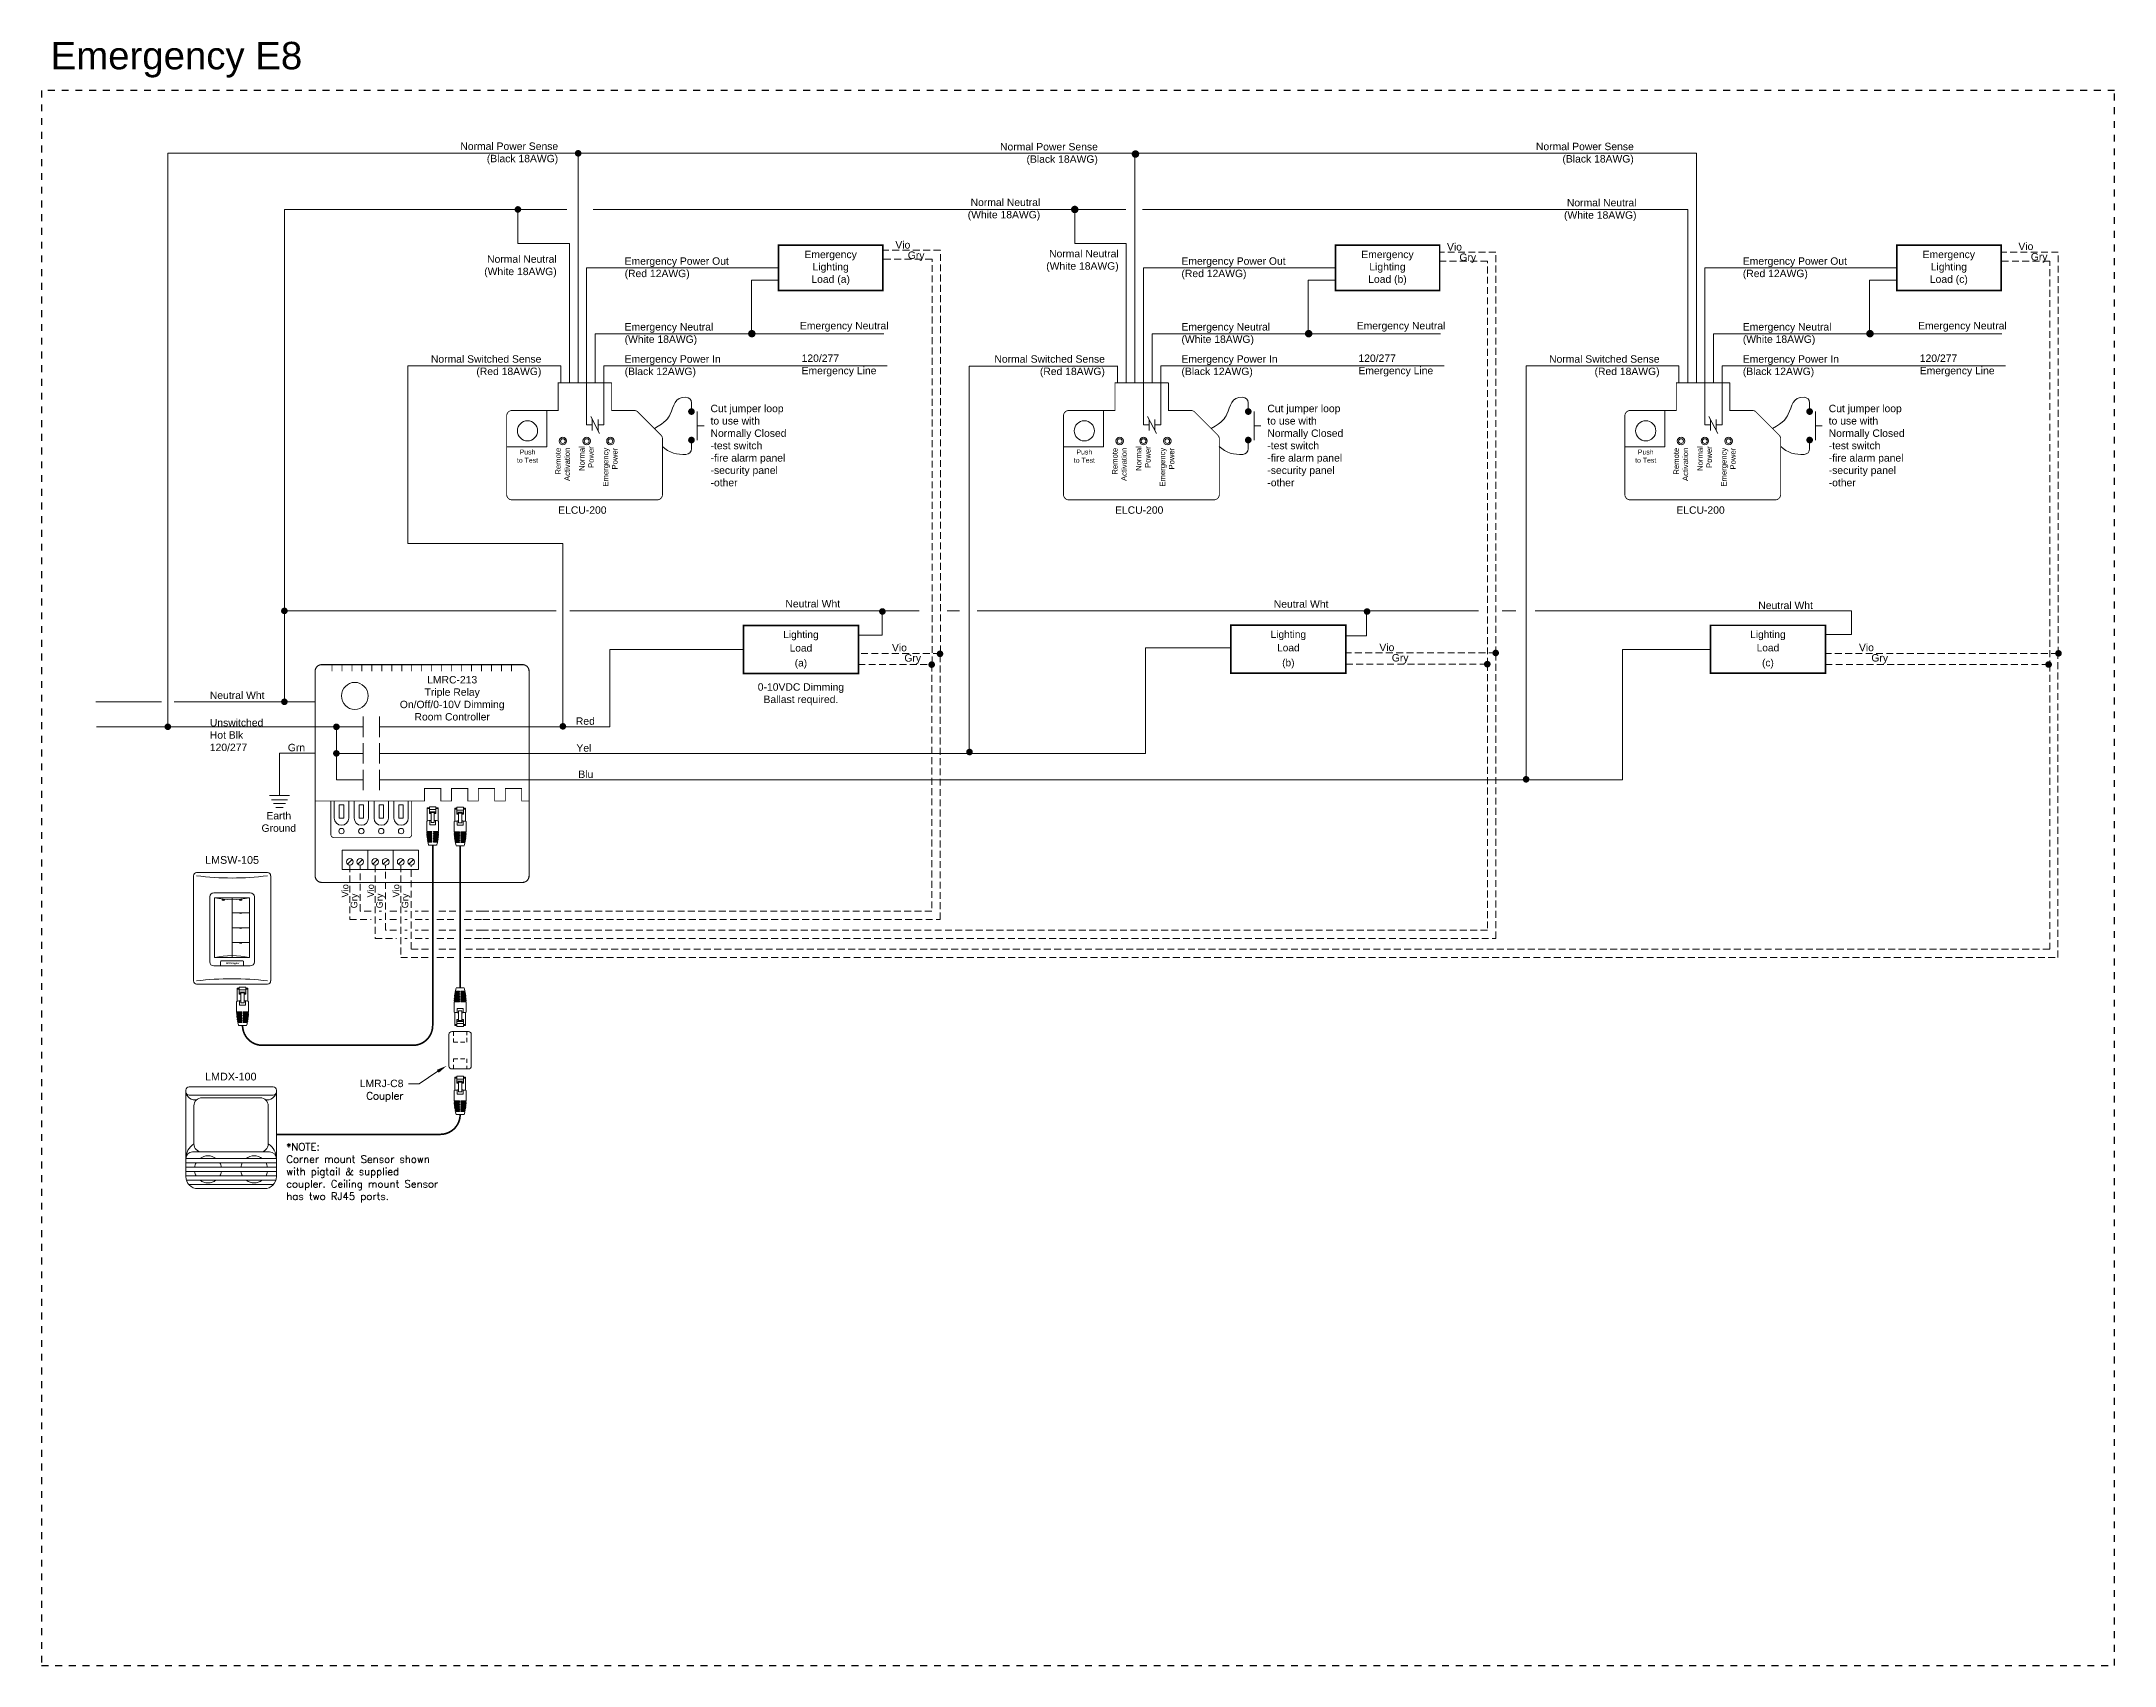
# Model space of a CAD drawing. Header units: inches. Extents: x -60 to 2005, y -577 to 104.
# Drawn here: x 1043.7 to 1119.2, y -246.7 to -187.6 of the extents above; entities that cross this region are included whole.
import ezdxf
from ezdxf.enums import TextEntityAlignment as Align

# ---------------------------------------------------------------- set-up
doc = ezdxf.new("R2010")
doc.units = ezdxf.units.IN
doc.header["$MEASUREMENT"] = 0
doc.linetypes.add('Demo', pattern=[0.5, 0.25, -0.25])
doc.linetypes.add('HIDDEN', pattern=[0.375, 0.25, -0.125])
doc.layers.get('0').update_dxf_attribs({"lineweight": 5})
doc.layers.add('PS Borders', color=40, linetype='Demo', lineweight=5, plot=False)
for name, color, linetype, lineweight in [('WATTSTOPPER', 160, 'Continuous', 5), ('WS', 3, 'Continuous', 5), ('WS_DETAIL', 7, 'Continuous', 5), ('WS_LineVoltage', 1, 'Continuous', 5), ('WS_LowVoltage', 6, 'Continuous', 5), ('WS_Text', 7, 'Continuous', 5)]:
    doc.layers.add(name, color=color, linetype=linetype, lineweight=lineweight)
doc.styles.add('ARIAL', font='arial.ttf')

msp = doc.modelspace()

# ---------------------------------------------------------------- texts
at = {"lineweight": -3, "insert": (1044.056, -187.569), "char_height": 1, "attachment_point": 1, "style": 'ARIAL'}
msp.add_mtext_dynamic_manual_height_columns('Emergency E8', width=25.92219, gutter_width=1, heights=[0], dxfattribs=at)
at = {"insert": (1050.615, -225.112), "char_height": 0.2812, "width": 5.12131, "attachment_point": 2, "style": 'ARIAL'}
msp.add_mtext('LMDX-100', dxfattribs=at)
at = {"layer": 'WS_DETAIL', "style": 'ARIAL'}
for s, p in [('Lighting', (1071.376, -209.283)), ('Lighting', (1089.124, -209.277)), ('Lighting', (1106.587, -209.279)), ('Load', (1071.376, -209.772)), ('Load', (1089.124, -209.765)), ('Load', (1106.587, -209.767)), ('(a)', (1071.376, -210.316)), ('(b)', (1089.124, -210.31)), ('(c)', (1106.587, -210.312))]:
    msp.add_text(s, height=0.2638, dxfattribs=at).set_placement(p, align=Align.CENTER)
at = {"layer": 'WS_DETAIL', "color": 7, "style": 'ARIAL'}
for s, insert, char_height, width, attachment_point in [('Normal Power Sense\\P(Black 18AWG)', (1062.536, -191.233), 0.26989, 7.26951, 3), ('Normal Power Sense\\P(Black 18AWG)', (1082.188, -191.253), 0.26989, 7.26951, 3), ('Normal Power Sense\\P(Black 18AWG)', (1101.702, -191.243), 0.26989, 7.26951, 3), ('Normal Neutral\\P(White 18AWG)', (1080.089, -193.276), 0.26989, 7.26951, 3), ('Normal Neutral\\P(White 18AWG)', (1101.801, -193.29), 0.26989, 7.26951, 3), ('Normal Neutral\\P(White 18AWG)', (1062.483, -195.344), 0.26989, 7.26951, 3), ('Emergency Power Out\\P(Red 12AWG)', (1064.957, -195.417), 0.26989, 7.26951, 1), ('Normal Neutral\\P(White 18AWG)', (1082.947, -195.145), 0.26989, 7.26951, 3), ('Emergency Power Out\\P(Red 12AWG)', (1085.232, -195.417), 0.26989, 7.26951, 1), ('Emergency Power Out\\P(Red 12AWG)', (1105.673, -195.417), 0.26989, 7.26951, 1), ('Emergency Neutral', (1071.34, -197.946), 0.26989, 5.12217, 4), ('Emergency Neutral', (1091.615, -197.946), 0.26989, 5.12217, 4), ('Emergency Neutral', (1112.056, -197.946), 0.26989, 5.12217, 4), ('Emergency Neutral\\P(White 18AWG)', (1064.957, -197.812), 0.26989, 7.26951, 1), ('Emergency Neutral\\P(White 18AWG)', (1085.232, -197.812), 0.26989, 7.26951, 1), ('Emergency Neutral\\P(White 18AWG)', (1105.673, -197.812), 0.26989, 7.26951, 1), ('Normal Switched Sense\\P(Red 18AWG)', (1061.925, -198.983), 0.26989, 6.90095, 3), ('Emergency Power In\\P(Black 12AWG)', (1064.957, -198.983), 0.26989, 7.26951, 1), ('Normal Switched Sense\\P(Red 18AWG)', (1082.444, -198.983), 0.26989, 6.90095, 3), ('Emergency Power In\\P(Black 12AWG)', (1085.232, -198.983), 0.26989, 7.26951, 1), ('Normal Switched Sense\\P(Red 18AWG)', (1102.641, -198.983), 0.26989, 6.90095, 3), ('Emergency Power In\\P(Black 12AWG)', (1105.673, -198.983), 0.26989, 7.26951, 1), ('Cut jumper loop\\Pto use with\\PNormally Closed\\P-test switch\\P-fire alarm panel\\P-security panel\\P-other', (1068.084, -200.785), 0.26989, 8.03045, 1), ('Cut jumper loop\\Pto use with\\PNormally Closed\\P-test switch\\P-fire alarm panel\\P-security panel\\P-other', (1088.359, -200.785), 0.26989, 8.03045, 1), ('Cut jumper loop\\Pto use with\\PNormally Closed\\P-test switch\\P-fire alarm panel\\P-security panel\\P-other', (1108.8, -200.785), 0.26989, 8.03045, 1), ('Push\\Pto Test', (1061.421, -202.416), 0.1799, 7.26951, 2), ('Push\\Pto Test', (1081.696, -202.416), 0.1799, 7.26951, 2), ('Push\\Pto Test', (1102.137, -202.416), 0.1799, 7.26951, 2), ('ELCU-200', (1063.418, -204.485), 0.2699, 6.79077, 2), ('ELCU-200', (1083.693, -204.485), 0.2699, 6.79077, 2), ('ELCU-200', (1104.133, -204.485), 0.2699, 6.79077, 2)]:
    msp.add_mtext(s, dxfattribs=dict(at, insert=insert, char_height=char_height, width=width, attachment_point=attachment_point))
at = {"layer": 'WS_DETAIL', "color": 7, "char_height": 0.2699, "attachment_point": 5, "style": 'ARIAL'}
for s, insert in [('Emergency\\PLighting\\PLoad (a)', (1072.458, -195.801)), ('Emergency\\PLighting\\PLoad (b)', (1092.733, -195.801)), ('Emergency\\PLighting\\PLoad (c)', (1113.174, -195.801))]:
    msp.add_mtext(s, dxfattribs=dict(at, insert=insert))
at = {"layer": 'WS_DETAIL', "linetype": 'Continuous', "char_height": 0.27, "attachment_point": 4, "style": 'ARIAL'}
for s, insert, width in [('Vio', (1074.815, -194.962), 6.16099), ('Gry', (1075.267, -195.379), 6.16099), ('Vio', (1094.901, -195.035), 6.16099), ('Gry', (1095.353, -195.452), 6.16099), ('Vio', (1115.707, -195.018), 6.16099), ('Gry', (1116.159, -195.435), 6.16099), ('Neutral Wht', (1070.811, -208.033), 4.47708), ('Neutral Wht', (1088.594, -208.042), 4.47708), ('Neutral Wht', (1106.235, -208.093), 4.47708), ('Vio', (1109.902, -209.626), 6.16099), ('Gry', (1110.354, -210.042), 6.16099), ('Neutral Wht', (1049.852, -211.366), 4.47708), ('Unswitched\\PHot Blk\\P120/277', (1049.852, -212.814), 6.93133), ('Red', (1063.18, -212.307), 6.16099), ('Yel', (1063.201, -213.285), 6.16099), ('Blu', (1063.269, -214.244), 6.16099)]:
    msp.add_mtext(s, dxfattribs=dict(at, insert=insert, width=width))
at = {"layer": 'WS_DETAIL', "color": 7, "linetype": 'Continuous', "char_height": 0.26989, "width": 3.70222, "attachment_point": 4, "style": 'ARIAL'}
for insert in [(1071.401, -199.355), (1091.676, -199.355), (1112.117, -199.355)]:
    msp.add_mtext('120/277\\PEmergency Line', dxfattribs=dict(at, insert=insert))
at = {"layer": 'WS_DETAIL', "char_height": 0.2, "width": 6.43489, "attachment_point": 3, "rotation": 90, "style": 'ARIAL'}
for s, insert in [('Normal\\PPower', (1063.298, -202.294)), ('Normal\\PPower', (1083.573, -202.294)), ('Normal\\PPower', (1104.014, -202.294)), ('Remote\\PActivation', (1062.431, -202.351)), ('Emergency\\PPower', (1064.164, -202.351)), ('Remote\\PActivation', (1082.706, -202.351)), ('Emergency\\PPower', (1084.439, -202.351)), ('Remote\\PActivation', (1103.147, -202.351)), ('Emergency\\PPower', (1104.88, -202.351))]:
    msp.add_mtext(s, dxfattribs=dict(at, insert=insert))
at = {"layer": 'WS_DETAIL', "style": 'ARIAL'}
for s, insert, char_height, width, attachment_point in [('LMRC-213\\PTriple Relay \\POn/Off/0-10V Dimming \\PRoom Controller', (1058.677, -210.664), 0.26989, 5.65768, 2), ('Grn', (1052.693, -213.27), 0.2699, 4.23614, 4), ('Earth\\PGround', (1052.364, -215.979), 0.2699, 6.92856, 5), ('LMRJ-C8\\P{\\Fromans|c0;Coupler}', (1056.903, -225.366), 0.26989, 4.70965, 3), ('{\\Fromans|c0;*NOTE:\\PCorner mount Sensor shown with pigtail & supplied coupler. Ceiling mount Sensor has two RJ45 ports. }', (1052.636, -227.676), 0.27, 6.16804, 1)]:
    msp.add_mtext(s, dxfattribs=dict(at, insert=insert, char_height=char_height, width=width, attachment_point=attachment_point))
at = {"layer": 'WS_DETAIL', "insert": (1071.376, -210.928), "char_height": 0.27, "attachment_point": 2, "style": 'ARIAL'}
msp.add_mtext('0-10VDC Dimming\\PBallast required.', dxfattribs=at)
at = {"layer": 'WS_DETAIL', "linetype": 'Continuous', "char_height": 0.24, "width": 6.16099, "attachment_point": 4, "rotation": 90, "style": 'ARIAL'}
for s, insert in [('Vio', (1054.78, -218.729)), ('Gry', (1055.138, -219.124)), ('Vio', (1055.707, -218.729)), ('Gry', (1056.066, -219.124)), ('Vio', (1056.636, -218.729)), ('Gry', (1056.994, -219.124))]:
    msp.add_mtext(s, dxfattribs=dict(at, insert=insert))
at = {"layer": 'WS_Text', "linetype": 'Continuous', "char_height": 0.27, "width": 6.16099, "attachment_point": 4, "style": 'ARIAL'}
for s, insert in [('Vio', (1074.691, -209.63)), ('Vio', (1092.439, -209.624)), ('Gry', (1075.143, -210.047)), ('Gry', (1092.891, -210.04))]:
    msp.add_mtext(s, dxfattribs=dict(at, insert=insert))

# ---------------------------------------------------------------- blocks, each defined once
blk = doc.blocks.new('A$C756910A1')
at = {"layer": 'WS_DETAIL'}
for p, q in [((0, 6.56), (0, 3.73)), ((0.15, 6.6), (0.15, 10.17)), ((0.15, 10.17), (0.73, 10.17)), ((0.73, 9.92), (0.15, 9.92)), ((0.73, 10.43), (0.73, 8.56)), ((0.73, 10.43), (2.51, 10.43)), ((2.51, 9.66), (0.73, 9.66)), ((2.51, 9.06), (0.73, 9.06)), ((0.73, 8.74), (1.17, 8.74)), ((0.73, 8.56), (1.17, 8.56)), ((0.81, 6.7), (0.81, 5.55)), ((1.17, 6.17), (1.17, 9.06)), ((1.17, 8.85), (2.06, 8.85)), ((1.17, 6.17), (2.06, 6.17)), ((2.06, 6.17), (2.06, 9.06)), ((2.06, 8.74), (2.51, 8.74)), ((2.51, 8.56), (2.06, 8.56)), ((2.42, 6.7), (2.42, 5.55)), ((2.51, 10.43), (2.51, 8.56)), ((3.08, 10.17), (2.51, 10.17)), ((3.08, 9.92), (2.51, 9.92)), ((3.08, 6.6), (3.08, 10.17)), ((3.23, 6.56), (3.23, 3.73)), ((0, 3.73), (1.43, 3.73)), ((0, 3.51), (1.43, 3.51)), ((0.01, 3.29), (1.43, 3.29)), ((0.02, 3.06), (1.43, 3.06)), ((0.03, 2.84), (1.43, 2.84)), ((0.05, 2.62), (1.43, 2.62)), ((0.07, 2.4), (1.43, 2.4)), ((0.09, 2.18), (1.43, 2.18)), ((0.12, 1.96), (1.43, 1.96)), ((0.15, 1.74), (1.43, 1.74)), ((0.18, 1.52), (1.43, 1.52)), ((0.22, 1.3), (1.43, 1.3)), ((0.26, 1.08), (1.43, 1.08)), ((0.31, 0.86), (1.43, 0.86)), ((0.81, 5.55), (2.42, 5.55)), ((0.89, 3.73), (0.89, 3.51)), ((0.89, 3.29), (0.89, 3.06)), ((0.89, 2.84), (0.89, 2.62)), ((0.89, 2.4), (0.89, 2.18)), ((0.89, 1.96), (0.89, 1.74)), ((0.89, 1.52), (0.89, 1.3)), ((0.89, 1.08), (0.89, 0.86)), ((1.43, 3.51), (1.43, 3.73)), ((1.43, 3.06), (1.43, 3.29)), ((1.43, 2.62), (1.43, 2.84)), ((1.43, 2.18), (1.43, 2.4)), ((1.43, 1.74), (1.43, 1.96)), ((1.43, 1.3), (1.43, 1.52)), ((1.43, 0.86), (1.43, 1.08)), ((1.8, 3.73), (3.23, 3.73)), ((1.8, 3.51), (1.8, 3.73)), ((1.8, 3.51), (3.23, 3.51)), ((1.8, 3.29), (3.23, 3.29)), ((1.8, 3.06), (1.8, 3.29)), ((1.8, 3.06), (3.22, 3.06)), ((1.8, 2.84), (3.2, 2.84)), ((1.8, 2.62), (1.8, 2.84)), ((1.8, 2.62), (3.19, 2.62)), ((1.8, 2.4), (3.17, 2.4)), ((1.8, 2.18), (1.8, 2.4)), ((1.8, 2.18), (3.14, 2.18)), ((1.8, 1.96), (3.12, 1.96)), ((1.8, 1.74), (1.8, 1.96)), ((1.8, 1.74), (3.09, 1.74)), ((1.8, 1.52), (3.05, 1.52)), ((1.8, 1.3), (1.8, 1.52)), ((1.8, 1.3), (3.01, 1.3)), ((1.8, 1.08), (2.97, 1.08)), ((1.8, 0.86), (1.8, 1.08)), ((1.8, 0.86), (2.92, 0.86)), ((2.34, 3.73), (2.34, 3.51)), ((2.34, 3.29), (2.34, 3.06)), ((2.34, 2.84), (2.34, 2.62)), ((2.34, 2.4), (2.34, 2.18)), ((2.34, 1.96), (2.34, 1.74)), ((2.34, 1.52), (2.34, 1.3)), ((2.34, 1.08), (2.34, 0.86)), ((2.69, 0), (0.52, 0))]:
    blk.add_line(p, q, dxfattribs=at)
for centre, radius, start, end in [((1.62, -0.58), 7.33, 93.502, 102.7411), ((1.62, -0.58), 7.33, 77.2589, 86.498), ((13.49, 3.73), 13.49, 180.937, 181.8742), ((13.49, 3.73), 13.49, 182.8119, 183.7504), ((13.49, 3.73), 13.49, 184.6899, 185.6307), ((13.49, 3.73), 13.49, 186.573, 187.5171), ((13.49, 3.73), 13.49, 188.4632, 189.4117), ((13.49, 3.73), 13.49, 190.3627, 191.3167), ((13.49, 3.73), 13.49, 192.2739, 196.0379), ((-10.25, 3.73), 13.49, 343.9621, 347.7261), ((-10.25, 3.73), 13.49, 348.6833, 349.6373), ((-10.25, 3.73), 13.49, 350.5883, 351.5368), ((-10.25, 3.73), 13.49, 352.4829, 353.427), ((-10.25, 3.73), 13.49, 354.3693, 355.3101), ((-10.25, 3.73), 13.49, 356.2496, 357.1881), ((-10.25, 3.73), 13.49, 358.1258, 359.063)]:
    blk.add_arc(centre, radius, start, end, dxfattribs=at)
blk = doc.blocks.new('RJ45')
at = {"layer": 'WS_DETAIL', "xscale": 1.117448685388325, "yscale": 1.117448685388325, "zscale": 1.117448685388325}
blk.add_blockref('A$C756910A1', (59.47, 150.68), dxfattribs=at)
blk = doc.blocks.new('A$C222B27AB')
at = {"const_width": 0.25}
blk.add_lwpolyline([(0.12, 11.27), (0.12, 1.12, 0.414214), (1.12, 0.12), (23.67, 0.12, 0.414214), (24.67, 1.12), (24.67, 11.27)], format="xyb", dxfattribs=at)
for points in [[(2.69, 6.06), (4.02, 6.06), (4.02, 10.08), (2.69, 10.08)], [(8.72, 6.06), (10.05, 6.06), (10.05, 10.08), (8.72, 10.08)], [(14.75, 6.06), (16.07, 6.06), (16.07, 10.08), (14.75, 10.08)], [(20.78, 6.06), (22.1, 6.06), (22.1, 10.08), (20.78, 10.08)]]:
    blk.add_lwpolyline(points, close=True)
at = {"layer": 'WS_DETAIL'}
for p, q in [((1.17, 11.27), (1.17, 6.06)), ((5.54, 6.06), (5.54, 11.27)), ((7.2, 11.27), (7.2, 6.06)), ((11.57, 6.06), (11.57, 11.27)), ((13.23, 11.27), (13.23, 6.06)), ((17.6, 6.06), (17.6, 11.27)), ((19.26, 11.27), (19.26, 6.06)), ((23.62, 6.06), (23.62, 11.27))]:
    blk.add_line(p, q, dxfattribs=at)
for centre in [(3.36, 2.11), (9.38, 2.11), (15.41, 2.11), (21.44, 2.11)]:
    blk.add_circle(centre, 0.82, dxfattribs=at)
for centre in [(3.36, 6.06), (9.38, 6.06), (15.41, 6.06), (21.44, 6.06)]:
    blk.add_arc(centre, 2.18, 180, 0, dxfattribs=at)
blk = doc.blocks.new('A$C2A821E27')
for p, q in [((1.27, 1.3), (2.43, 2.46)), ((3.84, 1.3), (5, 2.46))]:
    blk.add_line(p, q)
blk.add_lwpolyline([(0, 4.76), (6.27, 4.76), (6.27, 0), (0, 0)], close=True)
for centre in [(1.85, 1.88), (4.42, 1.88)]:
    blk.add_circle(centre, 0.82)
blk = doc.blocks.new('A$C6E7233CE')
at = {"layer": 'WATTSTOPPER', "color": 0, "linetype": 'HIDDEN'}
for p, q in [((0.61, 1.05), (0, 1.05)), ((0, 0.26), (0.61, 0.26)), ((0.61, 0.26), (0.61, 1.05)), ((1.58, 0.26), (1.58, 1.05)), ((1.58, 1.05), (2.18, 1.05)), ((2.18, 0.26), (1.58, 0.26))]:
    blk.add_line(p, q, dxfattribs=at)
at = {"layer": 'WATTSTOPPER', "color": 0}
for p, q in [((0, 0.26), (0, 1.05)), ((2.18, 0.26), (2.18, 1.05))]:
    blk.add_line(p, q, dxfattribs=at)
for points in [[(0, 1.05), (0, 1.14, -0.414214), (0.16, 1.3), (2.02, 1.3, -0.414214), (2.18, 1.14), (2.18, 1.05)], [(2.18, 0.26), (2.18, 0.16, -0.414214), (2.02, 0), (0.16, 0, -0.414214), (0, 0.16), (0, 0.26)]]:
    blk.add_lwpolyline(points, format="xyb", dxfattribs=at)
blk = doc.blocks.new('A$C017659A6')
for p, q in [((0, 0.245), (0.409, 0.245)), ((0.044, 0.16), (0.365, 0.16)), ((0.082, 0.085), (0.326, 0.085)), ((0.129, 0), (0.28, 0))]:
    blk.add_line(p, q)
blk = doc.blocks.new('*U250')
for p, q in [((-6.5, 20.13), (-6.5, 1.18)), ((-5.32, 21.31), (5.32, 21.31)), ((-5.07, 2.44), (-5.07, 19.89)), ((-5.07, 19.89), (5.07, 19.89)), ((-2.87, 19.29), (-2.87, 19.19)), ((-2.2, 19.29), (-2.87, 19.29)), ((-2.2, 19.29), (-2.2, 19.19)), ((0, 19.29), (0, 19.89)), ((0, 19.29), (0, 3.04)), ((2.2, 19.29), (2.2, 19.19)), ((2.2, 19.29), (2.87, 19.29)), ((2.87, 19.29), (2.87, 19.19)), ((5.07, 19.89), (5.07, 2.44)), ((6.5, 20.13), (6.5, 1.18)), ((0, 15.52), (5.07, 15.52)), ((2.2, 15.52), (2.2, 15.42)), ((2.87, 15.52), (2.87, 15.42)), ((0, 11.16), (5.07, 11.16)), ((0, 6.8), (5.07, 6.8)), ((2.2, 11.16), (2.2, 11.06)), ((2.2, 6.8), (2.2, 6.7)), ((2.87, 11.16), (2.87, 11.06)), ((2.87, 6.8), (2.87, 6.7)), ((5.32, 0), (-5.32, 0)), ((5.07, 2.44), (-5.07, 2.44)), ((-3.38, 1.24), (-3.38, 0)), ((3.14, 1.48), (-3.14, 1.48)), ((0, 3.04), (0, 2.44)), ((3.38, 1.24), (3.38, 0))]:
    blk.add_line(p, q)
for centre, radius, start, end in [((-5.32, 20.13), 1.18, 90, 180), ((0, 41.25), 21.96, 256.64818, 283.35182), ((-2.54, 19.73), 0.639, 238.6629, 301.3371), ((2.54, 19.73), 0.639, 238.6629, 301.3371), ((5.32, 20.13), 1.18, 0, 90), ((2.54, 15.96), 0.639, 238.6629, 301.3371), ((2.54, 11.6), 0.639, 238.6629, 301.3371), ((2.54, 7.24), 0.639, 238.6629, 301.3371), ((-5.32, 1.18), 1.18, 180, 270), ((0, -18.92), 21.96, 76.64818, 103.35182), ((-3.14, 1.24), 0.239, 90, 180), ((3.14, 1.24), 0.239, 0, 90), ((5.32, 1.18), 1.18, 270, 0)]:
    blk.add_arc(centre, radius, start, end)
at = {"style": 'ARIAL'}
for s, insert, char_height, width, attachment_point in [('LMSW-105', (0, 32.02), 2.25, 40.9705, 2), ('{\\fArial|b1|i1|c0|p34;Wattstopper}', (-1.79, 1.04), 0.4798, 3.7953, 1)]:
    blk.add_mtext(s, dxfattribs=dict(at, insert=insert, char_height=char_height, width=width, attachment_point=attachment_point))

# ---------------------------------------------------------------- linework, layer by layer
for p, q in [((1049.098, -225.63), (1052.156, -225.63)), ((1048.977, -225.751), (1048.977, -225.803)), ((1048.978, -225.817), (1048.978, -228.895)), ((1052.156, -225.923), (1049.098, -225.923)), ((1049.274, -226.317), (1049.274, -227.705)), ((1051.687, -226.024), (1049.567, -226.024)), ((1051.98, -226.317), (1051.98, -227.705)), ((1052.275, -225.817), (1052.275, -228.895)), ((1052.276, -225.751), (1052.276, -225.803)), ((1052.275, -228.237), (1048.978, -228.237)), ((1052.275, -228.395), (1048.978, -228.395)), ((1052.275, -228.554), (1048.978, -228.554)), ((1052.275, -228.712), (1048.978, -228.712)), ((1052.031, -227.998), (1049.223, -227.998)), ((1052.275, -228.87), (1048.978, -228.87)), ((1052.255, -229.029), (1048.999, -229.029)), ((1052.164, -229.187), (1049.089, -229.187)), ((1051.837, -229.334), (1049.417, -229.334))]:
    msp.add_line(p, q)
for centre, radius, start, end in [((1049.098, -225.751), 0.121, 90, 180), ((1052.156, -225.751), 0.121, 0, 90), ((1049.098, -225.803), 0.121, 180, 270), ((1049.314, -225.762), 0.34, 189.33833, 280.31178), ((1049.567, -226.317), 0.293, 90, 180), ((1051.687, -226.317), 0.293, 0, 90), ((1051.94, -225.762), 0.34, 259.68822, 350.66167), ((1052.156, -225.803), 0.121, 270, 0), ((1049.61, -228.239), 0.632, 122.17907, 180.24228), ((1049.567, -227.705), 0.293, 180, 270), ((1051.687, -227.705), 0.293, 270, 0), ((1051.644, -228.239), 0.632, 359.75772, 57.82093), ((1049.223, -228.242), 0.244, 90, 180), ((1049.786, -228.631), 0.493, 151.37465, 170.93843), ((1049.786, -228.631), 0.493, 189.44431, 209.05661), ((1049.786, -228.631), 0.493, 53.19365, 126.80635), ((1049.786, -228.631), 0.493, 330.94339, 350.55569), ((1049.786, -228.631), 0.493, 9.06157, 28.62535), ((1051.467, -228.631), 0.493, 151.37465, 170.93843), ((1051.467, -228.631), 0.493, 189.44431, 209.05661), ((1051.467, -228.631), 0.493, 53.19365, 126.80635), ((1051.467, -228.631), 0.493, 330.94339, 350.55569), ((1051.467, -228.631), 0.493, 9.06157, 28.62535), ((1052.031, -228.242), 0.244, 0, 90), ((1049.417, -228.895), 0.439, 180, 270), ((1049.786, -228.631), 0.493, 233.8289, 306.1711), ((1051.467, -228.631), 0.493, 233.8289, 306.1711), ((1051.837, -228.895), 0.439, 270, 0)]:
    msp.add_arc(centre, radius, start, end)
at = {"layer": 'PS Borders', "lineweight": -3}
msp.add_lwpolyline([(1043.722, -246.701), (1119.208, -246.701), (1119.208, -189.346), (1043.722, -189.346)], close=True, dxfattribs=at)
at = {"layer": 'WS', "const_width": 0.06}
for points in [[(1051.045, -223.393, 0.038624), (1051.053, -223.503, 0.369675), (1051.765, -224.113), (1057.247, -224.113, 0.414214), (1057.967, -223.393), (1057.967, -216.824)], [(1058.967, -226.636), (1058.967, -226.636, -0.414214), (1058.247, -227.356), (1052.275, -227.356)]]:
    msp.add_lwpolyline(points, format="xyb", dxfattribs=at)
msp.add_lwpolyline([(1058.967, -216.841), (1058.967, -222.026)], dxfattribs=at)
at = {"layer": 'WS_DETAIL'}
for p, q in [((1062.632, -199.984), (1062.632, -199.366)), ((1063.779, -201.522), (1063.57, -201.522)), ((1063.725, -201.218), (1064.045, -201.826)), ((1063.779, -201.723), (1063.779, -201.321)), ((1063.991, -201.321), (1063.991, -201.723)), ((1064.203, -201.522), (1063.991, -201.522)), ((1084.054, -201.522), (1083.845, -201.522)), ((1084, -201.218), (1084.32, -201.826)), ((1084.054, -201.723), (1084.054, -201.321)), ((1084.266, -201.321), (1084.266, -201.723)), ((1084.478, -201.522), (1084.266, -201.522)), ((1104.495, -201.522), (1104.286, -201.522)), ((1104.441, -201.218), (1104.761, -201.826)), ((1104.495, -201.723), (1104.495, -201.321)), ((1104.706, -201.321), (1104.706, -201.723)), ((1104.919, -201.522), (1104.706, -201.522)), ((1055.435, -212.141), (1055.435, -212.887)), ((1055.435, -212.141), (1055.435, -212.887)), ((1056.029, -212.141), (1056.029, -212.887)), ((1056.029, -212.141), (1056.029, -212.887)), ((1055.435, -213.109), (1055.435, -213.854)), ((1055.435, -213.109), (1055.435, -213.854)), ((1056.029, -213.109), (1056.029, -213.854)), ((1056.029, -213.109), (1056.029, -213.854)), ((1055.435, -214.076), (1055.435, -214.822)), ((1055.435, -214.076), (1055.435, -214.822)), ((1056.029, -214.076), (1056.029, -214.822)), ((1056.029, -214.076), (1056.029, -214.822)), ((1049.255, -221.769), (1049.255, -217.939)), ((1049.37, -217.823), (1051.952, -217.823)), ((1052.068, -217.939), (1052.068, -221.769)), ((1049.37, -221.884), (1051.952, -221.884))]:
    msp.add_line(p, q, dxfattribs=at)
at = {"layer": 'WS_DETAIL', "color": 7}
for p, q in [((1067.39, -200.714), (1067.39, -201.033)), ((1087.665, -200.714), (1087.665, -201.033)), ((1108.106, -200.714), (1108.106, -201.033)), ((1062.121, -202.32), (1062.121, -200.992)), ((1067.6, -201.033), (1067.6, -202.07)), ((1082.396, -202.32), (1082.396, -200.992)), ((1087.875, -201.033), (1087.875, -202.07)), ((1102.837, -202.32), (1102.837, -200.992)), ((1108.316, -201.033), (1108.316, -202.07)), ((1067.39, -202.07), (1067.39, -202.39)), ((1067.851, -201.552), (1067.6, -201.552)), ((1087.665, -202.07), (1087.665, -202.39)), ((1088.126, -201.552), (1087.875, -201.552)), ((1108.106, -202.07), (1108.106, -202.39)), ((1108.567, -201.552), (1108.316, -201.552)), ((1060.66, -202.32), (1062.121, -202.32)), ((1080.935, -202.32), (1082.396, -202.32)), ((1101.376, -202.32), (1102.837, -202.32))]:
    msp.add_line(p, q, dxfattribs=at)
at = {"layer": 'WS_DETAIL', "color": 7, "linetype": 'Continuous', "const_width": 0.0568}
for points in [[(1070.563, -196.626), (1074.36, -196.626), (1074.36, -194.975), (1070.563, -194.975)], [(1090.838, -196.626), (1094.635, -196.626), (1094.635, -194.975), (1090.838, -194.975)], [(1111.279, -196.626), (1115.076, -196.626), (1115.076, -194.975), (1111.279, -194.975)]]:
    msp.add_lwpolyline(points, close=True, dxfattribs=at)
at = {"layer": 'WS_DETAIL', "linetype": 'Continuous', "const_width": 0.03}
for points in [[(1064.485, -199.984), (1064.485, -200.992), (1065.3, -200.992, -0.199289), (1065.441, -201.051), (1066.277, -201.89, -0.198535), (1066.336, -202.031), (1066.336, -204.05, -0.414214), (1066.136, -204.25), (1060.86, -204.25, -0.414214), (1060.66, -204.05), (1060.66, -203.894)], [(1060.66, -203.894), (1060.66, -201.192, -0.414214), (1060.86, -200.992), (1062.535, -200.992), (1062.535, -199.984), (1063.418, -199.984), (1064.485, -199.984)], [(1084.76, -199.984), (1084.76, -200.992), (1085.575, -200.992, -0.199289), (1085.716, -201.051), (1086.552, -201.89, -0.198535), (1086.611, -202.031), (1086.611, -204.05, -0.414214), (1086.411, -204.25), (1081.135, -204.25, -0.414214), (1080.935, -204.05), (1080.935, -203.894)], [(1080.935, -203.894), (1080.935, -201.192, -0.414214), (1081.135, -200.992), (1082.81, -200.992), (1082.81, -199.984), (1083.693, -199.984), (1084.76, -199.984)], [(1105.2, -199.984), (1105.2, -200.992), (1106.016, -200.992, -0.199289), (1106.157, -201.051), (1106.993, -201.89, -0.198535), (1107.051, -202.031), (1107.051, -204.05, -0.414214), (1106.851, -204.25), (1101.576, -204.25, -0.414214), (1101.376, -204.05), (1101.376, -203.894)], [(1101.376, -203.894), (1101.376, -201.192, -0.414214), (1101.576, -200.992), (1103.251, -200.992), (1103.251, -199.984), (1104.133, -199.984), (1105.2, -199.984)]]:
    msp.add_lwpolyline(points, format="xyb", dxfattribs=at)
at = {"layer": 'WS_DETAIL', "color": 7, "linetype": 'Continuous', "const_width": 0.121}
for points in [[(1067.329, -201.033, -1), (1067.45, -201.033, -1)], [(1087.604, -201.033, -1), (1087.725, -201.033, -1)], [(1108.045, -201.033, -1), (1108.166, -201.033, -1)], [(1067.329, -202.07, 1), (1067.45, -202.07, 1)], [(1087.604, -202.07, 1), (1087.725, -202.07, 1)], [(1108.045, -202.07, 1), (1108.166, -202.07, 1)]]:
    msp.add_lwpolyline(points, format="xyb", close=True, dxfattribs=at)
at = {"layer": 'WS_DETAIL', "linetype": 'Continuous', "const_width": 0.06}
for points in [[(1073.47, -210.567), (1073.47, -208.822), (1069.282, -208.822), (1069.282, -210.567)], [(1091.218, -210.561), (1091.218, -208.815), (1087.03, -208.815), (1087.03, -210.561)], [(1104.493, -210.563), (1108.681, -210.563), (1108.681, -208.818), (1104.493, -208.818)]]:
    msp.add_lwpolyline(points, close=True, dxfattribs=at)
at = {"layer": 'WS_DETAIL', "const_width": 0.0412}
msp.add_lwpolyline([(1057.572, -210.249), (1061.237, -210.249, -0.414214), (1061.477, -210.489), (1061.477, -217.941, -0.414214), (1061.237, -218.181), (1053.928, -218.181, -0.414214), (1053.688, -217.941), (1053.688, -210.489, -0.414214), (1053.928, -210.249), (1057.572, -210.249)], format="xyb", dxfattribs=at)
at = {"layer": 'WS_DETAIL', "const_width": 0.03}
for points in [[(1054.3, -210.491), (1054.3, -210.249)], [(1054.663, -210.491), (1054.663, -210.249)], [(1055.026, -210.491), (1055.026, -210.249)], [(1055.39, -210.491), (1055.39, -210.249)], [(1055.753, -210.491), (1055.753, -210.249)], [(1056.116, -210.491), (1056.116, -210.249)], [(1056.479, -210.491), (1056.479, -210.249)], [(1056.842, -210.491), (1056.842, -210.249)], [(1057.205, -210.491), (1057.205, -210.249)], [(1057.568, -210.491), (1057.568, -210.249)], [(1057.931, -210.491), (1057.931, -210.249)], [(1058.294, -210.491), (1058.294, -210.249)], [(1058.657, -210.491), (1058.657, -210.249)], [(1059.02, -210.491), (1059.02, -210.249)], [(1059.383, -210.491), (1059.383, -210.249)], [(1059.746, -210.491), (1059.746, -210.249)], [(1060.11, -210.491), (1060.11, -210.249)], [(1060.473, -210.491), (1060.473, -210.249)], [(1060.836, -210.491), (1060.836, -210.249)], [(1061.477, -215.213), (1061.208, -215.213), (1061.208, -214.758), (1060.613, -214.758), (1060.613, -215.213), (1060.227, -215.213), (1060.227, -214.758), (1059.632, -214.758), (1059.632, -215.213), (1059.246, -215.213), (1059.246, -214.758), (1058.651, -214.758), (1058.651, -215.213), (1058.265, -215.213), (1058.265, -214.758), (1057.67, -214.758), (1057.67, -215.213), (1053.688, -215.213)]]:
    msp.add_lwpolyline(points, dxfattribs=at)
at = {"layer": 'WS_DETAIL'}
for points in [[(1055.13, -211.887), (1055.033, -211.877), (1054.943, -211.848), (1054.861, -211.802), (1054.789, -211.741), (1054.729, -211.666), (1054.684, -211.58), (1054.656, -211.484), (1054.646, -211.381), (1054.646, -211.381), (1054.656, -211.284), (1054.684, -211.194), (1054.729, -211.111), (1054.789, -211.04), (1054.861, -210.98), (1054.943, -210.935), (1055.033, -210.906), (1055.13, -210.897), (1055.13, -210.897), (1055.227, -210.906), (1055.317, -210.935), (1055.399, -210.98), (1055.471, -211.04), (1055.531, -211.111), (1055.576, -211.194), (1055.604, -211.284), (1055.614, -211.381), (1055.614, -211.381), (1055.604, -211.484), (1055.576, -211.58), (1055.531, -211.666), (1055.471, -211.741), (1055.399, -211.802), (1055.317, -211.848), (1055.227, -211.877), (1055.13, -211.887), (1055.13, -211.887), (1055.13, -211.887)], [(1053.688, -213.478), (1052.389, -213.478), (1052.389, -215.019)], [(1058.154, -225.059), (1057.469, -225.52), (1057.091, -225.52)]]:
    msp.add_lwpolyline(points, dxfattribs=at)
at = {"layer": 'WS_DETAIL', "color": 7}
for centre in [(1061.421, -201.735), (1081.696, -201.735), (1102.137, -201.735)]:
    msp.add_circle(centre, 0.367, dxfattribs=at)
at = {"layer": 'WS_DETAIL'}
for centre, radius in [((1062.707, -202.108), 0.137), ((1062.707, -202.108), 0.0865), ((1063.574, -202.108), 0.137), ((1063.574, -202.108), 0.0865), ((1064.44, -202.108), 0.137), ((1064.44, -202.108), 0.0865), ((1082.982, -202.108), 0.137), ((1082.982, -202.108), 0.0865), ((1083.849, -202.108), 0.137), ((1083.849, -202.108), 0.0865), ((1084.715, -202.108), 0.137), ((1084.715, -202.108), 0.0865), ((1103.423, -202.108), 0.137), ((1103.423, -202.108), 0.0865), ((1104.289, -202.108), 0.137), ((1104.289, -202.108), 0.0865), ((1105.156, -202.108), 0.137), ((1105.156, -202.108), 0.0865)]:
    msp.add_circle(centre, radius, dxfattribs=at)
at = {"layer": 'WS_DETAIL', "color": 7}
for centre, start, end in [((1067.188, -200.714), 0, 90), ((1087.463, -200.714), 0, 90), ((1107.904, -200.714), 0, 90), ((1067.188, -202.39), 270, 0), ((1087.463, -202.39), 270, 0), ((1107.904, -202.39), 270, 0)]:
    msp.add_arc(centre, 0.202, start, end, dxfattribs=at)
at = {"layer": 'WS_DETAIL'}
for centre, radius, start, end in [((1049.37, -217.939), 0.115, 90, 180), ((1050.661, -207.779), 10.242, 262.75705, 277.24295), ((1051.952, -217.939), 0.115, 0, 90), ((1049.37, -221.769), 0.115, 180, 270), ((1050.661, -231.929), 10.242, 82.75705, 97.24295), ((1051.952, -221.769), 0.115, 270, 0)]:
    msp.add_arc(centre, radius, start, end, dxfattribs=at)
at = {"layer": 'WS_DETAIL', "color": 7}
for points in [[(1066.039, -201.651), (1066.455, -201.411), (1066.733, -201.003), (1066.771, -200.48), (1067.188, -200.512)], [(1086.314, -201.651), (1086.73, -201.411), (1087.008, -201.003), (1087.046, -200.48), (1087.463, -200.512)], [(1106.755, -201.651), (1107.171, -201.411), (1107.449, -201.003), (1107.487, -200.48), (1107.904, -200.512)]]:
    msp.add_open_spline(points, degree=3, knots=[0, 0, 0, 0, 0.853506, 2.600202, 2.600202, 2.600202, 2.600202], dxfattribs=at)
for points in [[(1066.336, -202.301), (1066.564, -202.544), (1066.887, -202.61), (1067.188, -202.592)], [(1086.611, -202.301), (1086.839, -202.544), (1087.162, -202.61), (1087.463, -202.592)], [(1107.051, -202.301), (1107.28, -202.544), (1107.603, -202.61), (1107.904, -202.592)]]:
    msp.add_open_spline(points, degree=3, dxfattribs=at)
at = {"layer": 'WS_DETAIL'}
msp.add_solid([(1058.187, -225.113), (1058.121, -225.006), (1058.476, -224.861)], dxfattribs=at)
at = {"layer": 'WS_LineVoltage'}
for p, q in [((1048.326, -191.628), (1048.326, -212.502)), ((1103.981, -191.628), (1048.326, -191.628)), ((1063.265, -199.984), (1063.265, -191.628)), ((1083.54, -199.984), (1083.54, -191.654)), ((1103.981, -199.984), (1103.981, -191.628)), ((1052.567, -193.671), (1052.567, -211.602)), ((1052.567, -193.671), (1062.855, -193.671)), ((1061.071, -194.916), (1061.071, -193.671)), ((1063.816, -193.671), (1083.201, -193.671)), ((1081.346, -194.916), (1081.346, -193.671)), ((1083.81, -193.671), (1103.665, -193.671)), ((1103.665, -199.984), (1103.665, -193.671)), ((1062.949, -194.916), (1061.071, -194.916)), ((1062.949, -199.984), (1062.949, -194.916)), ((1083.224, -194.916), (1081.346, -194.916)), ((1083.224, -199.984), (1083.224, -194.916)), ((1070.563, -195.801), (1063.57, -195.801)), ((1063.57, -201.522), (1063.57, -195.801)), ((1070.563, -196.245), (1069.572, -196.245)), ((1069.572, -196.245), (1069.572, -198.196)), ((1090.838, -195.801), (1083.845, -195.801)), ((1083.845, -201.522), (1083.845, -195.801)), ((1090.838, -196.245), (1089.847, -196.245)), ((1089.847, -196.245), (1089.847, -198.196)), ((1111.279, -195.801), (1104.286, -195.801)), ((1104.286, -201.522), (1104.286, -195.801)), ((1111.279, -196.245), (1110.288, -196.245)), ((1110.288, -196.245), (1110.288, -198.196)), ((1062.949, -199.984), (1062.949, -198.196)), ((1063.887, -199.984), (1063.887, -198.196)), ((1074.394, -198.196), (1063.887, -198.196)), ((1084.162, -199.984), (1084.162, -198.196)), ((1094.669, -198.196), (1084.162, -198.196)), ((1115.109, -198.196), (1104.602, -198.196)), ((1104.602, -199.984), (1104.602, -198.196)), ((1074.519, -199.366), (1064.203, -199.366)), ((1064.203, -201.522), (1064.203, -199.366)), ((1082.907, -199.984), (1082.907, -199.366)), ((1094.794, -199.366), (1084.478, -199.366)), ((1084.478, -201.522), (1084.478, -199.366)), ((1103.348, -199.984), (1103.348, -199.366)), ((1115.235, -199.366), (1104.919, -199.366)), ((1104.919, -201.522), (1104.919, -199.366)), ((1062.469, -208.29), (1052.567, -208.29)), ((1075.68, -208.29), (1062.964, -208.29)), ((1074.33, -209.179), (1074.33, -208.317)), ((1077.15, -208.29), (1076.695, -208.29)), ((1096.045, -208.29), (1077.797, -208.29)), ((1091.973, -208.257), (1091.973, -209.2)), ((1097.412, -208.29), (1096.913, -208.29)), ((1109.629, -208.29), (1098.106, -208.29)), ((1109.629, -208.285), (1109.629, -209.155)), ((1073.487, -209.179), (1074.33, -209.179)), ((1091.973, -209.2), (1091.221, -209.2)), ((1101.287, -209.694), (1104.493, -209.694)), ((1109.629, -209.155), (1108.681, -209.155))]:
    msp.add_line(p, q, dxfattribs=at)
at = {"layer": 'WS_LineVoltage', "const_width": 0.12}
for points in [[(1063.205, -191.628, 1), (1063.325, -191.628, 1)], [(1061.011, -193.671, 1), (1061.131, -193.671, 1)], [(1052.507, -208.293, 1), (1052.627, -208.293, 1)], [(1074.283, -208.313, 1), (1074.403, -208.313, 1)], [(1091.931, -208.315, 1), (1092.051, -208.315, 1)], [(1052.507, -211.602, 1), (1052.627, -211.602, 1)], [(1048.263, -212.514, 1), (1048.383, -212.514, 1)], [(1054.401, -212.514, 1), (1054.521, -212.514, 1)], [(1062.648, -212.496, 1), (1062.768, -212.496, 1)], [(1054.401, -213.481, 1), (1054.521, -213.481, 1)], [(1077.455, -213.432, 1), (1077.575, -213.432, 1)], [(1097.721, -214.426, 1), (1097.841, -214.426, 1)]]:
    msp.add_lwpolyline(points, format="xyb", close=True, dxfattribs=at)
at = {"layer": 'WS_LineVoltage', "linetype": 'Continuous', "const_width": 0.136}
for points in [[(1083.489, -191.654, 1), (1083.625, -191.654, 1)], [(1081.279, -193.673, 1), (1081.414, -193.673, 1)], [(1069.521, -198.196, 1), (1069.657, -198.196, 1)], [(1089.796, -198.196, 1), (1089.932, -198.196, 1)]]:
    msp.add_lwpolyline(points, format="xyb", close=True, dxfattribs=at)
at = {"layer": 'WS_LineVoltage', "color": 7, "linetype": 'Continuous', "const_width": 0.136}
msp.add_lwpolyline([(1110.237, -198.196, 1), (1110.372, -198.196, 1)], format="xyb", close=True, dxfattribs=at)
at = {"layer": 'WS_LineVoltage'}
for points in [[(1062.711, -212.509), (1062.711, -205.84), (1057.064, -205.84), (1057.064, -199.366), (1062.632, -199.366)], [(1077.506, -213.41), (1077.506, -213.41), (1077.506, -213.41), (1077.506, -199.377), (1082.907, -199.377)], [(1097.78, -214.449), (1097.78, -203.947), (1097.78, -203.947), (1097.78, -199.366), (1103.348, -199.366)], [(1087.024, -209.637), (1083.919, -209.637), (1083.919, -213.481), (1056.029, -213.481)], [(1069.282, -209.694), (1064.416, -209.694), (1064.416, -212.514), (1056.029, -212.514)], [(1101.287, -209.694), (1101.287, -214.449), (1056.029, -214.449)], [(1048.088, -211.602), (1045.705, -211.602)], [(1053.688, -211.602), (1048.553, -211.602)], [(1055.435, -212.514), (1045.72, -212.514)], [(1055.435, -213.481), (1054.461, -213.481), (1054.461, -212.514)], [(1055.435, -214.449), (1054.461, -214.449), (1054.461, -213.481)]]:
    msp.add_lwpolyline(points, dxfattribs=at)
at = {"layer": 'WS_LowVoltage', "linetype": 'HIDDEN'}
for p, q in [((1076.452, -195.158), (1074.399, -195.158)), ((1076.15, -195.482), (1074.399, -195.482)), ((1076.15, -210.2), (1076.15, -195.482)), ((1076.452, -209.797), (1076.452, -195.158)), ((1096.679, -195.231), (1094.635, -195.231)), ((1096.679, -209.842), (1096.679, -195.231)), ((1117.157, -195.231), (1115.113, -195.231)), ((1117.157, -209.846), (1117.157, -195.231)), ((1096.372, -195.555), (1094.635, -195.555)), ((1096.372, -210.249), (1096.372, -195.555)), ((1116.85, -195.555), (1115.113, -195.555)), ((1116.85, -210.349), (1116.85, -195.555))]:
    msp.add_line(p, q, dxfattribs=at)
for points in [[(1059.792, -220.22), (1096.676, -220.22), (1096.676, -209.823), (1091.218, -209.823)], [(1059.796, -219.53), (1076.441, -219.53), (1076.441, -209.844), (1073.47, -209.844)], [(1059.797, -220.911), (1117.149, -220.911), (1117.149, -209.846), (1108.681, -209.846)], [(1091.218, -210.227), (1096.373, -210.227), (1096.373, -219.918), (1059.796, -219.918)], [(1073.47, -210.248), (1076.138, -210.248), (1076.138, -219.228), (1059.796, -219.228)], [(1108.681, -210.25), (1116.846, -210.25), (1116.846, -220.608), (1059.804, -220.608)], [(1054.949, -217.553), (1054.949, -219.53), (1055.728, -219.53)], [(1055.728, -219.228), (1055.328, -219.228), (1055.328, -217.553)], [(1055.876, -217.553), (1055.876, -220.22), (1056.655, -220.22)], [(1056.655, -219.918), (1056.255, -219.918), (1056.255, -217.553)], [(1056.803, -217.553), (1056.803, -220.911), (1057.815, -220.911)], [(1057.815, -220.608), (1057.182, -220.608), (1057.182, -217.553)], [(1056.107, -219.228), (1056.024, -219.228)], [(1056.024, -219.53), (1056.107, -219.53)], [(1056.659, -219.228), (1056.403, -219.228)], [(1056.403, -219.53), (1056.655, -219.53)], [(1056.951, -219.53), (1057.034, -219.53)], [(1057.034, -219.228), (1056.954, -219.228)], [(1057.815, -219.228), (1057.33, -219.228)], [(1057.33, -219.53), (1057.815, -219.53)], [(1058.815, -219.228), (1058.118, -219.228)], [(1058.118, -219.53), (1058.815, -219.53)], [(1059.796, -219.228), (1059.118, -219.228)], [(1059.118, -219.53), (1059.796, -219.53)], [(1057.034, -219.918), (1056.951, -219.918)], [(1056.951, -220.22), (1057.033, -220.22)], [(1057.329, -220.22), (1057.815, -220.22)], [(1057.815, -219.918), (1057.33, -219.918)], [(1058.815, -219.918), (1058.118, -219.918)], [(1058.118, -220.22), (1058.815, -220.22)], [(1059.796, -219.918), (1059.118, -219.918)], [(1059.118, -220.22), (1059.796, -220.22)], [(1058.815, -220.608), (1058.118, -220.608)], [(1058.118, -220.911), (1058.815, -220.911)], [(1059.796, -220.608), (1059.118, -220.608)], [(1059.118, -220.911), (1059.796, -220.911)]]:
    msp.add_lwpolyline(points, dxfattribs=at)
at = {"layer": 'WS_LowVoltage', "const_width": 0.12}
for points in [[(1076.38, -209.854, 1), (1076.5, -209.854, 1)], [(1096.614, -209.825, 1), (1096.734, -209.825, 1)], [(1117.106, -209.838, 1), (1117.226, -209.838, 1)], [(1076.078, -210.248, 1), (1076.198, -210.248, 1)], [(1096.309, -210.231, 1), (1096.429, -210.231, 1)], [(1116.748, -210.243, 1), (1116.868, -210.243, 1)]]:
    msp.add_lwpolyline(points, format="xyb", close=True, dxfattribs=at)

# ---------------------------------------------------------------- block references
at = {"xscale": 0.125, "yscale": 0.125, "zscale": 0.125}
msp.add_blockref('*U250', (1050.661, -221.224), dxfattribs=at)
at = {"layer": 'WS_DETAIL'}
for name, p, xscale, yscale, zscale in [('A$C017659A6', (1052.025, -215.456), 1.78198237229644, 1.78198237229644, 1.78198237229644), ('A$C222B27AB', (1054.244, -216.565), 0.12, 0.12, 0.12), ('RJ45', (1050.614, -234.906), 0.12, 0.12, 0.12), ('RJ45', (1051.614, -234.924), 0.12, 0.12, 0.12), ('A$C2A821E27', (1054.675, -217.71), 0.1478686080562289, 0.1478686080562289, 0.1478686080562289), ('A$C2A821E27', (1055.602, -217.71), 0.1478686080562289, 0.1478686080562289, 0.1478686080562289), ('A$C2A821E27', (1056.529, -217.71), 0.1478686080562289, 0.1478686080562289, 0.1478686080562289), ('RJ45', (1043.692, -241.475), 0.12, 0.12, 0.12), ('RJ45', (1051.614, -244.718), 0.12, 0.12, 0.12)]:
    msp.add_blockref(name, p, dxfattribs=dict(at, xscale=xscale, yscale=yscale, zscale=zscale))
for name, p, xscale, yscale, zscale, rotation in [('RJ45', (1051.614, -203.944), -0.12, 0.12, 0.12, 180), ('A$C6E7233CE', (1058.561, -223.614), 0.6240035216140392, 0.6240035216140392, 0.6240035216140392, 270)]:
    msp.add_blockref(name, p, dxfattribs=dict(at, xscale=xscale, yscale=yscale, zscale=zscale, rotation=rotation))

msp.set_redraw_order([(e.dxf.handle, doc.entitydb.next_handle()) for e in msp.query("TEXT MTEXT ATTDEF DIMENSION ARC_DIMENSION")])  # texts and dimensions are drawn at this point

doc.saveas('drawing.dxf')
